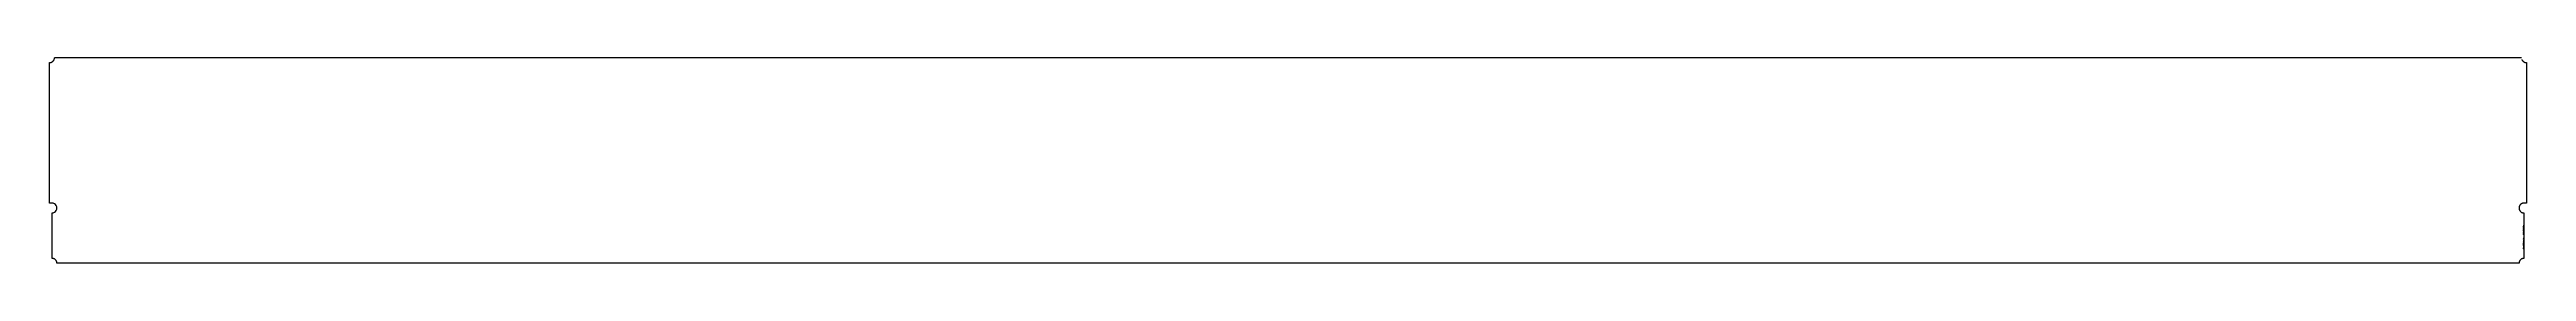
# Model space of a CAD drawing. Extents: x 0 to 14948, y -623 to 622.
import ezdxf

# ---------------------------------------------------------------- set-up
doc = ezdxf.new("R2010")
doc.units = 0
doc.header["$LTSCALE"] = 10
doc.header["$MEASUREMENT"] = 0
doc.layers.add('TEILE', color=7, linetype='CONTINUOUS')
doc.layers.add('UNTERSCHRIFT', color=7, linetype='CONTINUOUS')
doc.styles.get("Standard").update_dxf_attribs({"font": 'ROMANS'})

msp = doc.modelspace()

# ---------------------------------------------------------------- linework, layer by layer
at = {"layer": 'TEILE', "color": 2}
for p, q in [((16.667105, 597.555908), (17.978331, 598.483765)), ((17.978331, 598.483765), (19.238012, 599.480469)), ((19.238012, 599.480469), (20.442543, 600.543152)), ((20.442543, 600.543152), (21.588463, 601.668823)), ((21.588463, 601.668823), (22.672493, 602.854187)), ((22.672493, 602.854187), (23.691523, 604.095886)), ((23.691523, 604.095886), (24.642632, 605.39032)), ((24.642632, 605.39032), (25.523092, 606.733826)), ((25.523092, 606.733826), (26.330379, 608.122498)), ((26.330379, 608.122498), (27.062183, 609.55249)), ((27.062183, 609.55249), (27.716398, 611.019531)), ((27.716398, 611.019531), (28.291153, 612.51947)), ((28.291153, 612.51947), (28.7848, 614.048035)), ((28.78479, 614.048035), (29.694643, 618.23053)), ((28.7848, 614.048035), (28.78479, 614.048035)), ((29.694643, 618.23053), (29.880539, 620.833801)), ((29.880539, 620.833801), (30.000102, 622.5)), ((14918.00028, 622.5), (30.000102, 622.5)), ((14920.28418, 611.019531), (14920.938477, 609.552551)), ((14920.938477, 609.552551), (14921.670898, 608.122681)), ((14921.670898, 608.122681), (14922.478516, 606.73407)), ((14922.478516, 606.73407), (14923.358398, 605.390625)), ((14923.358398, 605.390625), (14924.308594, 604.096191)), ((14924.308594, 604.096191), (14925.328125, 602.854553)), ((14925.328125, 602.854553), (14926.412109, 601.66925)), ((14926.412109, 601.66925), (14927.558594, 600.543701)), ((14927.558594, 600.543701), (14928.763672, 599.481018)), ((14928.763672, 599.481018), (14930.023438, 598.484375)), ((14930.023438, 598.484375), (14931.333984, 597.556519)), ((0, 592.5), (1.605726, 592.54303)), ((0, -257.499939), (0, 592.5)), ((1.605726, 592.54303), (3.206851, 592.671875)), ((3.206851, 592.671875), (4.798782, 592.886292)), ((4.798782, 592.886292), (6.376956, 593.185608)), ((6.376956, 593.185608), (7.936847, 593.56897)), ((7.936847, 593.56897), (9.473985, 594.035217)), ((9.473985, 594.035217), (10.983962, 594.58313)), ((10.983962, 594.58313), (12.462448, 595.21106)), ((12.462448, 595.21106), (13.905206, 595.917236)), ((13.905206, 595.917236), (15.308099, 596.699585)), ((15.308099, 596.699585), (16.667105, 597.555908)), ((14931.333984, 597.556519), (14932.693359, 596.700195)), ((14932.693359, 596.700195), (14934.095703, 595.917847)), ((14934.095703, 595.917847), (14935.538086, 595.21167)), ((14935.538086, 595.21167), (14937.016602, 594.58374)), ((14937.016602, 594.58374), (14938.526367, 594.035828)), ((14938.526367, 594.035828), (14940.063477, 593.569519)), ((14940.063477, 593.569519), (14941.623047, 593.186157)), ((14941.623047, 593.186157), (14943.202148, 592.886841)), ((14943.202148, 592.886841), (14944.793945, 592.672363)), ((14944.793945, 592.672363), (14946.395508, 592.543457)), ((14946.395508, 592.543457), (14948, 592.500366)), ((14948, 592.500366), (14948, 592.5)), ((14948, 592.5), (14948.012695, -257.499725)), ((14.999411, -257.499939), (0, -257.499939)), ((22.763985, -258.522156), (14.999411, -257.499939)), ((29.999411, -261.519165), (22.763985, -258.522156)), ((36.212612, -266.286713), (29.999411, -261.519165)), ((40.980171, -272.499939), (36.212612, -266.286713)), ((43.977184, -279.735352), (40.980171, -272.499939)), ((40.980171, -302.499939), (43.977184, -295.264496)), ((44.999409, -287.499939), (43.977184, -279.735352)), ((43.977184, -295.264496), (44.999409, -287.499939)), ((14903.064453, -285.929688), (14903.023438, -287.499786)), ((14903.023438, -287.499786), (14903.023438, -287.499756)), ((14903.023438, -287.499756), (14903.023438, -287.499756)), ((14903.023438, -287.499756), (14903.067383, -289.12384)), ((14903.1875, -284.363892), (14903.064453, -285.929688)), ((14903.067383, -289.12384), (14903.199219, -290.743134)), ((14903.392578, -282.806702), (14903.1875, -284.363892)), ((14903.199219, -290.743134), (14903.418945, -292.352936)), ((14903.679688, -281.26239), (14903.392578, -282.806702)), ((14903.418945, -292.352936), (14903.724609, -293.948517)), ((14904.044922, -279.735138), (14903.679688, -281.26239)), ((14903.724609, -293.948517), (14904.117188, -295.525177)), ((14904.491211, -278.229187), (14904.044922, -279.735138)), ((14904.117188, -295.525177), (14904.59375, -297.078278)), ((14905.015625, -276.748627), (14904.491211, -278.229187)), ((14904.59375, -297.078278), (14905.154297, -298.603333)), ((14905.616211, -275.297546), (14905.015625, -276.748627)), ((14905.154297, -298.603333), (14905.795898, -300.095795)), ((14906.292969, -273.879944), (14905.616211, -275.297546)), ((14907.041992, -272.499634), (14906.292969, -273.879944)), ((14907.862305, -271.160431), (14907.041992, -272.499634)), ((14908.751953, -269.866058), (14907.862305, -271.160431)), ((14909.708984, -268.619965), (14908.751953, -269.866058)), ((14910.728516, -267.425659), (14909.708984, -268.619965)), ((14911.810547, -266.286377), (14910.728516, -267.425659)), ((14912.949219, -265.205261), (14911.810547, -266.286377)), ((14914.144531, -264.185211), (14912.949219, -265.205261)), ((14915.389648, -263.229095), (14914.144531, -264.185211)), ((14916.68457, -262.339508), (14915.389648, -263.229095)), ((14918.023438, -261.51889), (14916.68457, -262.339508)), ((14919.404297, -260.76947), (14918.023438, -261.51889)), ((14920.821289, -260.093323), (14919.404297, -260.76947)), ((14922.273438, -259.49231), (14920.821289, -260.093323)), ((14923.751953, -258.968048), (14922.273438, -259.49231)), ((14925.258789, -258.522003), (14923.751953, -258.968048)), ((14926.786133, -258.155396), (14925.258789, -258.522003)), ((14928.330078, -257.869232), (14926.786133, -258.155396)), ((14929.887695, -257.664276), (14928.330078, -257.869232)), ((14931.454102, -257.541107), (14929.887695, -257.664276)), ((14933.023438, -257.499756), (14931.454102, -257.541107)), ((14948.012695, -257.499725), (14933.023438, -257.499756)), ((14.999687, -317.499878), (22.763985, -316.477692)), ((14.999687, -592.5), (14.999687, -317.499878)), ((22.763985, -316.477692), (29.999411, -313.480682)), ((29.999411, -313.480682), (36.212612, -308.713135)), ((36.212612, -308.713135), (40.980171, -302.499939)), ((14905.795898, -300.095795), (14906.517578, -301.5513)), ((14906.517578, -301.5513), (14907.316406, -302.965607)), ((14907.316406, -302.965607), (14908.192383, -304.334534)), ((14908.192383, -304.334534), (14909.140625, -305.654114)), ((14909.140625, -305.654114), (14910.157227, -306.920441)), ((14910.157227, -306.920441), (14911.242188, -308.129822)), ((14911.242188, -308.129822), (14912.391602, -309.278687)), ((14912.391602, -309.278687), (14913.601563, -310.363647)), ((14913.601563, -310.363647), (14914.867188, -311.381592)), ((14914.867188, -311.381592), (14916.186523, -312.329468)), ((14916.186523, -312.329468), (14917.556641, -313.204559)), ((14917.556641, -313.204559), (14918.969727, -314.004242)), ((14918.969727, -314.004242), (14920.424805, -314.726196)), ((14920.424805, -314.726196), (14921.917969, -315.368286)), ((14921.917969, -315.368286), (14923.442383, -315.928619)), ((14923.442383, -315.928619), (14924.996094, -316.405609)), ((14924.996094, -316.405609), (14926.572266, -316.797821)), ((14926.572266, -316.797821), (14928.167969, -317.104095)), ((14928.167969, -317.104095), (14929.777344, -317.323547)), ((14929.777344, -317.323547), (14931.397461, -317.455505)), ((14931.397461, -317.455505), (14933.021484, -317.499664)), ((14933.021484, -317.499786), (14933, -592.5)), ((14933.021484, -317.499664), (14933.021484, -317.499786)), ((14.999689, -592.5), (14.999687, -592.5)), ((16.623856, -592.544006), (14.999689, -592.5)), ((18.243258, -592.675842), (16.623856, -592.544006)), ((19.853148, -592.895203), (18.243258, -592.675842)), ((21.448801, -593.201355), (19.853148, -592.895203)), ((23.025536, -593.593506), (21.448801, -593.201355)), ((24.578732, -594.070374), (23.025536, -593.593506)), ((26.10383, -594.630676), (24.578732, -594.070374)), ((27.596357, -595.272766), (26.10383, -594.630676)), ((29.051937, -595.994629), (27.596357, -595.272766)), ((30.466301, -596.794312), (29.051937, -595.994629)), ((31.835297, -597.669312), (30.466301, -596.794312)), ((33.154911, -598.617188), (31.835297, -597.669312)), ((14916.164063, -597.669373), (14914.844727, -598.617249)), ((14917.53418, -596.794312), (14916.164063, -597.669373)), ((14918.947266, -595.99469), (14917.53418, -596.794312)), ((14920.404297, -595.272766), (14918.947266, -595.99469)), ((14921.895508, -594.630737), (14920.404297, -595.272766)), ((14923.421875, -594.070496), (14921.895508, -594.630737)), ((14924.974609, -593.593567), (14923.421875, -594.070496)), ((14926.551758, -593.201416), (14924.974609, -593.593567)), ((14928.146484, -592.895264), (14926.551758, -593.201416)), ((14929.756836, -592.675903), (14928.146484, -592.895264)), ((14931.375977, -592.544067), (14929.756836, -592.675903)), ((14933, -592.5), (14931.375977, -592.544067)), ((34.421272, -599.635132), (33.154911, -598.617188)), ((35.630669, -600.720154), (34.421272, -599.635132)), ((36.779549, -601.869019), (35.630669, -600.720154)), ((37.86454, -603.07843), (36.779549, -601.869019)), ((38.882473, -604.344788), (37.86454, -603.07843)), ((39.830353, -605.664429), (38.882473, -604.344788)), ((40.705395, -607.033386), (39.830353, -605.664429)), ((41.505043, -608.447754), (40.705395, -607.033386)), ((42.226944, -609.90332), (41.505043, -608.447754)), ((42.86898, -611.395874), (42.226944, -609.90332)), ((43.429276, -612.920959), (42.86898, -611.395874)), ((43.906178, -614.474121), (43.429276, -612.920959)), ((44.298294, -616.050903), (43.906178, -614.474121)), ((44.604473, -617.646545), (44.298294, -616.050903)), ((44.823818, -619.25647), (44.604473, -617.646545)), ((44.955681, -620.875793), (44.823818, -619.25647)), ((44.999691, -622.5), (44.955681, -620.875793)), ((14903, -622.5), (44.999691, -622.5)), ((14903.044922, -620.875916), (14903, -622.500061)), ((14903, -622.500061), (14903, -622.5)), ((14903.175781, -619.25647), (14903.044922, -620.875916)), ((14903.396484, -617.646606), (14903.175781, -619.25647)), ((14903.702148, -616.050964), (14903.396484, -617.646606)), ((14904.09375, -614.474243), (14903.702148, -616.050964)), ((14904.570313, -612.921021), (14904.09375, -614.474243)), ((14905.130859, -611.395935), (14904.570313, -612.921021)), ((14905.772461, -609.903381), (14905.130859, -611.395935)), ((14906.495117, -608.447815), (14905.772461, -609.903381)), ((14907.294922, -607.033447), (14906.495117, -608.447815)), ((14908.169922, -605.664429), (14907.294922, -607.033447)), ((14909.117188, -604.344849), (14908.169922, -605.664429)), ((14910.135742, -603.078491), (14909.117188, -604.344849)), ((14911.220703, -601.869019), (14910.135742, -603.078491)), ((14912.369141, -600.720154), (14911.220703, -601.869019)), ((14913.579102, -599.635193), (14912.369141, -600.720154)), ((14914.844727, -598.617249), (14913.579102, -599.635193))]:
    msp.add_line(p, q, dxfattribs=at)

# ---------------------------------------------------------------- texts
at = {"layer": 'UNTERSCHRIFT', "color": 2, "oblique": 15, "width": 0.8}
for s, p in [('  , Profi l PL1245*12', (14931.011719, -435.499756)), ('10300', (14931.010742, -448.499756)), ('Project  DP0GN9  ,Qty. 1  , Pos. ', (14931.004883, -534.299744))]:
    msp.add_text(s, height=3.25, rotation=89.993004, dxfattribs=at).set_placement(p)

doc.saveas('drawing.dxf')
